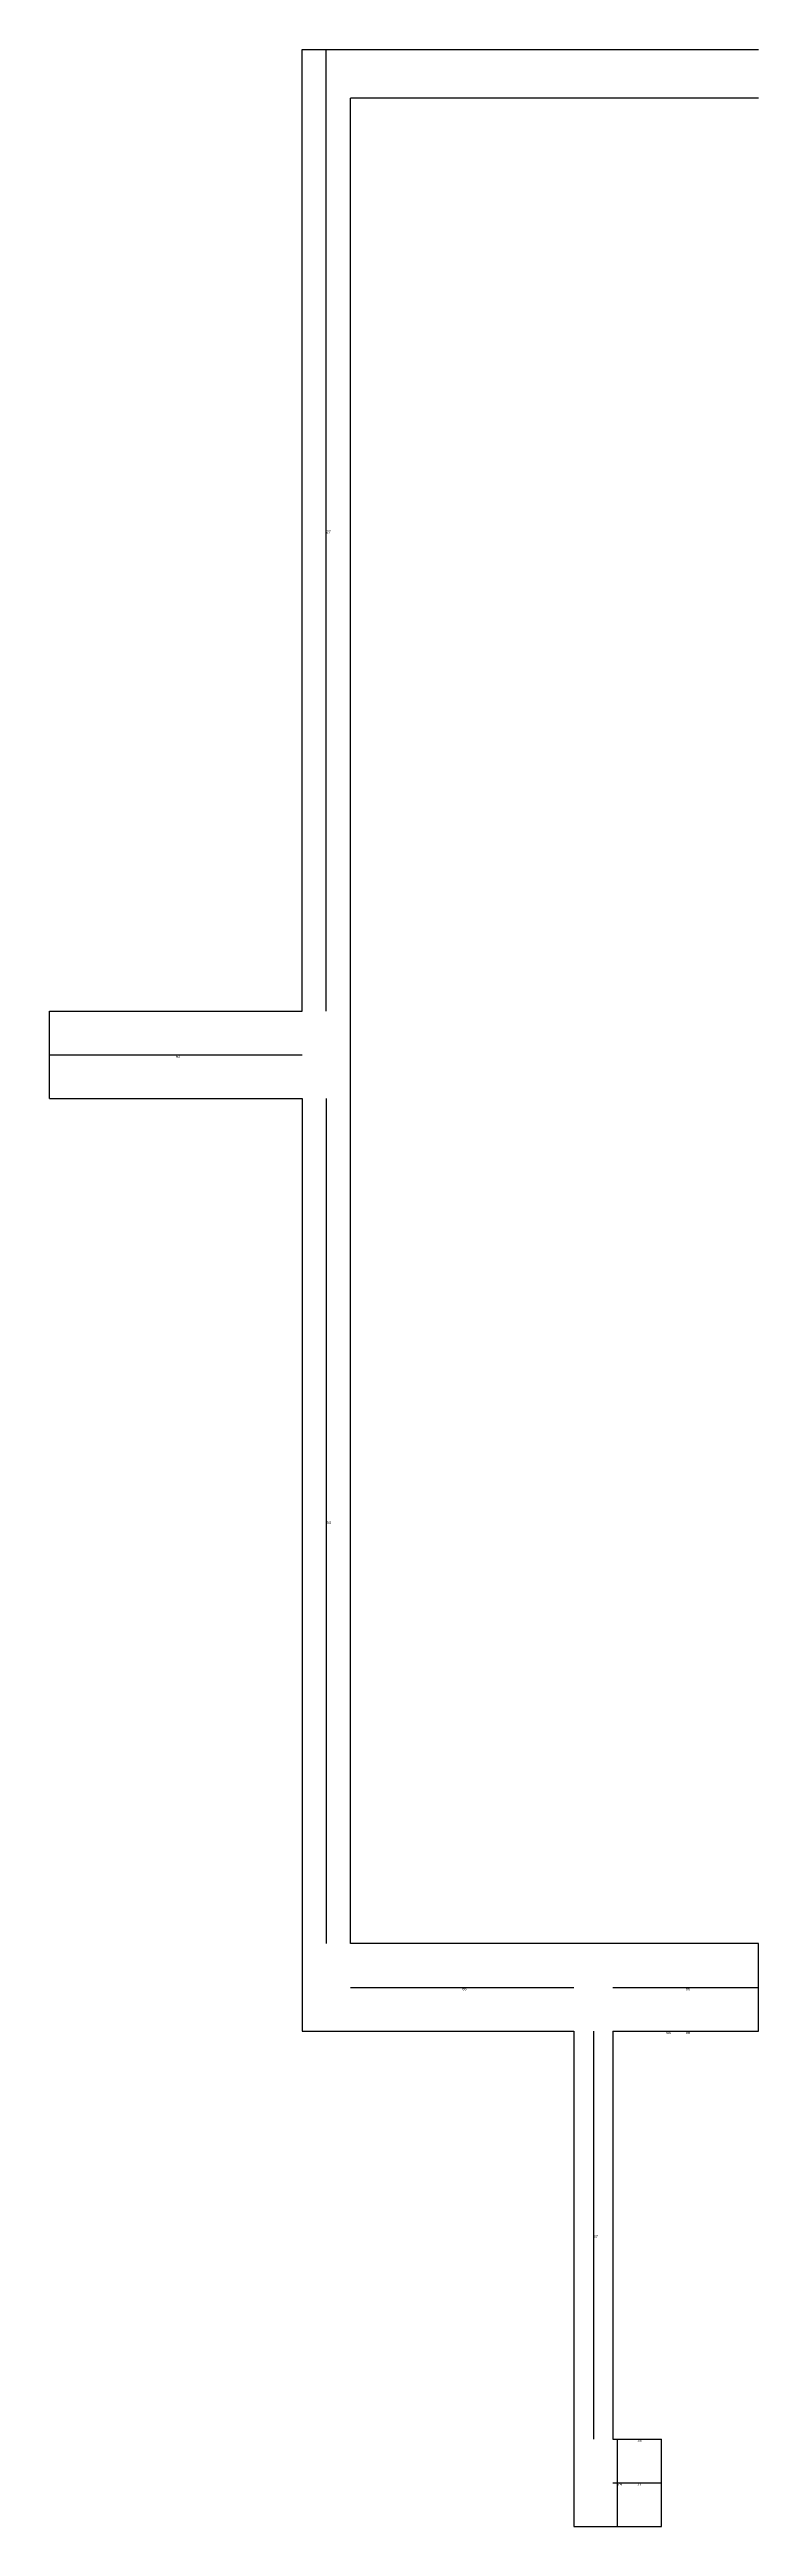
# Model space of a CAD drawing. Header units: metres. Extents: x 328 to 784, y 390 to 981.
# Drawn here: x 588 to 661, y 390 to 645 of the extents above; entities that cross this region are included whole.
import ezdxf

# ---------------------------------------------------------------- set-up
doc = ezdxf.new("R2010")
doc.units = ezdxf.units.M

msp = doc.modelspace()

# ---------------------------------------------------------------- linework, layer by layer
at = {"layer": 'centrelines'}
for p, q in [((616.5, 546), (616.5, 645)), ((588, 541.5), (614, 541.5)), ((616.5, 537), (616.5, 450)), ((619, 445.5), (642, 445.5)), ((646, 445.5), (661, 445.5)), ((644, 441), (644, 399)), ((651.5, 441), (651.5, 441)), ((653.5, 441), (653.5, 441)), ((646.5, 390), (646.5, 399)), ((648.5, 399), (648.5, 399)), ((646, 394.5), (651, 394.5))]:
    msp.add_line(p, q, dxfattribs=at)
at = {"layer": 'wall'}
for p, q in [((614, 546), (614, 645)), ((614, 645), (619, 645)), ((619, 645), (661, 645)), ((619, 450), (619, 640)), ((661, 640), (619, 640)), ((588, 537), (588, 546)), ((588, 546), (614, 546)), ((588, 537), (614, 537)), ((614, 537), (614, 441)), ((661, 450), (619, 450)), ((661, 441), (661, 450)), ((614, 441), (642, 441)), ((642, 441), (642, 390)), ((646, 441), (661, 441)), ((646, 441), (646, 399)), ((646, 399), (651, 399)), ((651, 390), (651, 399)), ((642, 390), (651, 390))]:
    msp.add_line(p, q, dxfattribs=at)

# ---------------------------------------------------------------- texts
at = {"layer": 'centrelines', "char_height": 0.3, "attachment_point": 1}
for s, insert in [('27', (616.5, 595.5)), ('62', (601, 541.5)), ('64', (616.5, 493.5)), ('65', (630.5, 445.5)), ('66', (653.5, 445.5)), ('68', (651.5, 441)), ('69', (653.5, 441)), ('67', (644, 420)), ('75', (648.5, 399)), ('74', (646.5, 394.5)), ('77', (648.5, 394.5))]:
    msp.add_mtext(s, dxfattribs=dict(at, insert=insert))

doc.saveas('drawing.dxf')
